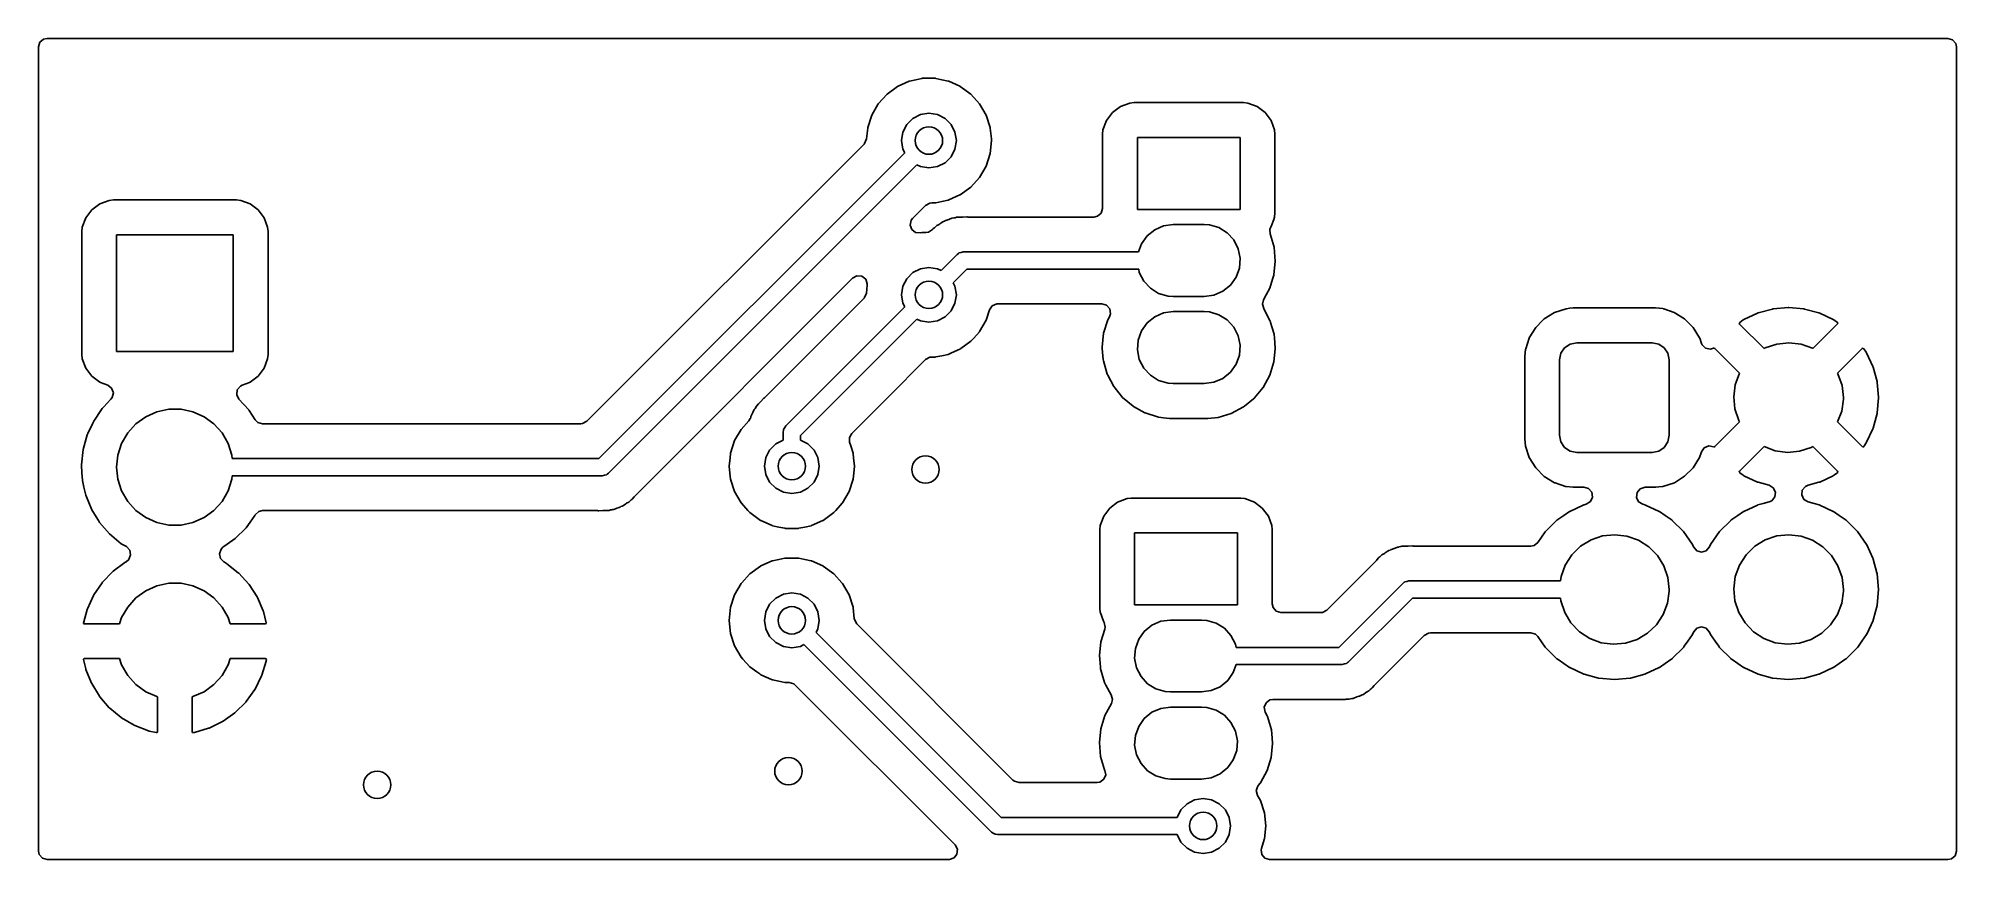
# Model space of a CAD drawing. Extents: x 136.3 to 164.2, y -80.5 to -68.5.
import ezdxf

# ---------------------------------------------------------------- set-up
doc = ezdxf.new("R2010")
doc.units = 0
doc.layers.add('BLACK', color=7, linetype='CONTINUOUS')

msp = doc.modelspace()

# ---------------------------------------------------------------- linework, layer by layer
at = {"layer": 'BLACK', "linetype": 'CONTINUOUS'}
for p, q in [((136.279, -68.5664), (136.332, -68.5199)), ((136.332, -68.5199), (136.385, -68.5085)), ((136.385, -68.5085), (164.115, -68.5085)), ((164.115, -68.5085), (164.184, -68.5285)), ((164.184, -68.5285), (164.23, -68.5822)), ((136.258, -68.6345), (136.279, -68.5664)), ((136.258, -80.3655), (136.258, -68.6345)), ((164.23, -68.5822), (164.242, -68.6345)), ((164.242, -68.6345), (164.242, -80.3655)), ((149.061, -69.1114), (148.968, -69.1312)), ((149.148, -69.0929), (149.061, -69.1114)), ((149.155, -69.0915), (149.148, -69.0929)), ((149.148, -69.0929), (149.148, -69.0929)), ((149.345, -69.0915), (149.155, -69.0915)), ((149.352, -69.0929), (149.345, -69.0915)), ((149.439, -69.1114), (149.352, -69.0929)), ((149.352, -69.0929), (149.352, -69.0929)), ((149.532, -69.1312), (149.439, -69.1114)), ((148.639, -69.3211), (148.511, -69.4631)), ((148.793, -69.2089), (148.639, -69.3211)), ((148.799, -69.2062), (148.793, -69.2089)), ((148.962, -69.1339), (148.799, -69.2062)), ((148.799, -69.2062), (148.799, -69.2062)), ((148.968, -69.1312), (148.962, -69.1339)), ((148.962, -69.1339), (148.962, -69.1339)), ((149.538, -69.1339), (149.532, -69.1312)), ((149.701, -69.2062), (149.538, -69.1339)), ((149.538, -69.1339), (149.538, -69.1339)), ((149.707, -69.2089), (149.701, -69.2062)), ((149.701, -69.2062), (149.701, -69.2062)), ((149.861, -69.3211), (149.707, -69.2089)), ((149.989, -69.4631), (149.861, -69.3211)), ((148.415, -69.6284), (148.356, -69.8101)), ((148.511, -69.4631), (148.415, -69.6284)), ((148.926, -69.7649), (149.015, -69.6764)), ((149.015, -69.6764), (149.126, -69.6196)), ((149.126, -69.6196), (149.25, -69.6)), ((149.25, -69.6), (149.374, -69.6196)), ((149.374, -69.6196), (149.485, -69.6764)), ((149.485, -69.6764), (149.574, -69.7649)), ((150.085, -69.6284), (149.989, -69.4631)), ((150.144, -69.8101), (150.085, -69.6284)), ((151.927, -69.5917), (151.839, -69.7083)), ((152.043, -69.5044), (151.927, -69.5917)), ((152.18, -69.4533), (152.043, -69.5044)), ((152.242, -69.4465), (152.18, -69.4533)), ((153.838, -69.4465), (152.242, -69.4465)), ((153.9, -69.4533), (153.838, -69.4465)), ((154.037, -69.5044), (153.9, -69.4533)), ((154.153, -69.5917), (154.037, -69.5044)), ((154.241, -69.7083), (154.153, -69.5917)), ((148.356, -69.8166), (148.339, -69.9753)), ((148.356, -69.8101), (148.356, -69.8166)), ((148.356, -69.8166), (148.356, -69.8166)), ((148.85, -70), (148.87, -69.8764)), ((148.87, -69.8764), (148.926, -69.7649)), ((149.574, -69.7649), (149.63, -69.8764)), ((149.63, -69.8764), (149.65, -70)), ((150.144, -69.8166), (150.144, -69.8101)), ((150.161, -69.9753), (150.144, -69.8166)), ((150.144, -69.8166), (150.144, -69.8166)), ((151.788, -69.8447), (151.781, -69.9069)), ((151.781, -69.9069), (151.781, -70.9905)), ((151.839, -69.7083), (151.788, -69.8447)), ((152.29, -71.005), (152.29, -69.955)), ((152.29, -69.955), (153.79, -69.955)), ((153.79, -69.955), (153.79, -71.005)), ((154.292, -69.8447), (154.241, -69.7083)), ((154.298, -69.9069), (154.292, -69.8447)), ((154.298, -71.0531), (154.298, -69.9069)), ((148.303, -70.0512), (144.26, -74.0946)), ((144.433, -74.64), (148.897, -70.1766)), ((148.312, -70.0409), (148.303, -70.0512)), ((148.339, -69.9753), (148.312, -70.0409)), ((148.87, -70.1236), (148.85, -70)), ((148.897, -70.1766), (148.87, -70.1236)), ((149.574, -70.2351), (149.485, -70.3236)), ((149.63, -70.1236), (149.574, -70.2351)), ((149.65, -70), (149.63, -70.1236)), ((150.085, -70.3716), (150.144, -70.1899)), ((150.144, -70.1899), (150.164, -70)), ((150.164, -70), (150.161, -69.9753)), ((149.073, -70.3534), (144.573, -74.8534)), ((149.126, -70.3804), (149.073, -70.3534)), ((149.25, -70.4), (149.126, -70.3804)), ((149.374, -70.3804), (149.25, -70.4)), ((149.485, -70.3236), (149.374, -70.3804)), ((149.989, -70.5369), (150.085, -70.3716)), ((149.538, -70.8661), (149.701, -70.7938)), ((149.701, -70.7938), (149.707, -70.7911)), ((149.701, -70.7938), (149.701, -70.7938)), ((149.707, -70.7911), (149.861, -70.6789)), ((149.861, -70.6789), (149.989, -70.5369)), ((137.037, -71.0117), (136.949, -71.1283)), ((137.153, -70.9244), (137.037, -71.0117)), ((137.29, -70.8733), (137.153, -70.9244)), ((137.352, -70.8665), (137.29, -70.8733)), ((139.148, -70.8665), (137.352, -70.8665)), ((139.21, -70.8733), (139.148, -70.8665)), ((139.347, -70.9244), (139.21, -70.8733)), ((139.463, -71.0117), (139.347, -70.9244)), ((139.551, -71.1283), (139.463, -71.0117)), ((149.011, -71.1352), (149.2, -70.9454)), ((149.2, -70.9454), (149.263, -70.9114)), ((149.263, -70.9114), (149.29, -70.9085)), ((149.29, -70.9085), (149.345, -70.9085)), ((149.345, -70.9085), (149.352, -70.9071)), ((149.352, -70.9071), (149.439, -70.8886)), ((149.352, -70.9071), (149.352, -70.9071)), ((149.439, -70.8886), (149.532, -70.8688)), ((149.532, -70.8688), (149.538, -70.8661)), ((151.761, -71.0586), (151.708, -71.1051)), ((151.781, -70.9905), (151.761, -71.0586)), ((153.79, -71.005), (152.29, -71.005)), ((154.292, -71.1153), (154.298, -71.0531)), ((136.898, -71.2647), (136.892, -71.3269)), ((136.892, -71.3269), (136.892, -73.1231)), ((136.949, -71.1283), (136.898, -71.2647)), ((139.602, -71.2647), (139.551, -71.1283)), ((139.608, -71.3269), (139.602, -71.2647)), ((139.608, -73.1231), (139.608, -71.3269)), ((148.974, -71.2327), (148.989, -71.1634)), ((148.999, -71.2993), (148.974, -71.2327)), ((148.989, -71.1634), (149.011, -71.1352)), ((149.055, -71.3422), (148.999, -71.2993)), ((149.126, -71.3476), (149.055, -71.3422)), ((149.148, -71.3429), (149.126, -71.3476)), ((149.155, -71.3415), (149.148, -71.3429)), ((149.148, -71.3429), (149.148, -71.3429)), ((149.206, -71.3415), (149.155, -71.3415)), ((149.245, -71.3356), (149.206, -71.3415)), ((149.304, -71.2958), (149.245, -71.3356)), ((149.308, -71.2906), (149.304, -71.2958)), ((149.313, -71.2845), (149.308, -71.2906)), ((149.308, -71.2906), (149.308, -71.2906)), ((149.329, -71.2726), (149.313, -71.2845)), ((149.344, -71.2598), (149.329, -71.2726)), ((149.359, -71.2455), (149.344, -71.2598)), ((149.365, -71.2414), (149.359, -71.2455)), ((149.397, -71.223), (149.365, -71.2414)), ((149.365, -71.2414), (149.365, -71.2414)), ((149.407, -71.2164), (149.397, -71.223)), ((149.436, -71.1951), (149.407, -71.2164)), ((149.442, -71.1904), (149.436, -71.1951)), ((149.436, -71.1951), (149.436, -71.1951)), ((149.461, -71.183), (149.442, -71.1904)), ((149.479, -71.1743), (149.461, -71.183)), ((149.49, -71.168), (149.479, -71.1743)), ((149.496, -71.164), (149.49, -71.168)), ((149.539, -71.1516), (149.496, -71.164)), ((149.55, -71.1478), (149.539, -71.1516)), ((149.584, -71.1344), (149.55, -71.1478)), ((149.591, -71.1315), (149.584, -71.1344)), ((149.584, -71.1344), (149.584, -71.1344)), ((149.611, -71.129), (149.591, -71.1315)), ((149.631, -71.125), (149.611, -71.129)), ((149.642, -71.1215), (149.631, -71.125)), ((149.65, -71.1193), (149.642, -71.1215)), ((149.642, -71.1215), (149.642, -71.1215)), ((149.694, -71.1179), (149.65, -71.1193)), ((149.706, -71.117), (149.694, -71.1179)), ((149.71, -71.1165), (149.706, -71.117)), ((149.738, -71.1165), (149.71, -71.1165)), ((149.742, -71.1164), (149.738, -71.1165)), ((149.802, -71.1145), (149.742, -71.1164)), ((149.81, -71.1143), (149.802, -71.1145)), ((149.802, -71.1145), (149.802, -71.1145)), ((149.818, -71.116), (149.81, -71.1143)), ((149.829, -71.1165), (149.818, -71.116)), ((151.655, -71.1165), (149.829, -71.1165)), ((151.708, -71.1051), (151.655, -71.1165)), ((152.432, -71.3906), (152.543, -71.3009)), ((152.543, -71.3009), (152.674, -71.2443)), ((152.674, -71.2443), (152.815, -71.225)), ((152.815, -71.225), (153.265, -71.225)), ((153.265, -71.225), (153.342, -71.2306)), ((153.342, -71.2306), (153.479, -71.2704)), ((153.479, -71.2704), (153.6, -71.3455)), ((153.6, -71.3455), (153.696, -71.4504)), ((154.222, -71.2953), (154.235, -71.2586)), ((154.229, -71.3607), (154.222, -71.2953)), ((154.235, -71.2586), (154.241, -71.2517)), ((154.241, -71.2517), (154.27, -71.1743)), ((154.27, -71.1743), (154.279, -71.15)), ((154.279, -71.15), (154.292, -71.1153)), ((137.4, -73.075), (137.4, -71.375)), ((137.4, -71.375), (139.1, -71.375)), ((139.1, -71.375), (139.1, -73.075)), ((149.69, -71.6401), (149.72, -71.6337)), ((149.72, -71.6337), (149.75, -71.625)), ((149.75, -71.625), (152.307, -71.625)), ((152.307, -71.625), (152.35, -71.5068)), ((152.35, -71.5068), (152.432, -71.3906)), ((153.696, -71.4504), (153.761, -71.5773)), ((153.761, -71.5773), (153.789, -71.717)), ((154.228, -71.361), (154.229, -71.3607)), ((154.285, -71.5554), (154.228, -71.361)), ((154.303, -71.7572), (154.285, -71.5554)), ((149.015, -71.9264), (149.126, -71.8696)), ((149.126, -71.8696), (149.25, -71.85)), ((149.25, -71.85), (149.374, -71.8696)), ((149.374, -71.8696), (149.427, -71.8966)), ((149.427, -71.8966), (149.662, -71.6616)), ((149.802, -71.875), (149.603, -72.0734)), ((149.662, -71.6616), (149.679, -71.6483)), ((149.679, -71.6483), (149.682, -71.6448)), ((149.682, -71.6448), (149.685, -71.644)), ((149.685, -71.644), (149.69, -71.6401)), ((152.31, -71.875), (149.802, -71.875)), ((152.319, -71.9227), (152.31, -71.875)), ((153.779, -71.8592), (153.73, -71.9932)), ((153.789, -71.717), (153.779, -71.8592)), ((154.282, -71.9588), (154.303, -71.7572)), ((144.958, -75.1876), (148.137, -72.0093)), ((148.137, -72.0093), (148.199, -71.9752)), ((148.199, -71.9752), (148.27, -71.9803)), ((148.27, -71.9803), (148.327, -72.0228)), ((148.327, -72.0228), (148.351, -72.0894)), ((148.351, -72.1115), (148.339, -72.2253)), ((148.351, -72.0894), (148.351, -72.1115)), ((148.85, -72.25), (148.87, -72.1264)), ((148.87, -72.1264), (148.926, -72.0149)), ((148.926, -72.0149), (149.015, -71.9264)), ((149.603, -72.0734), (149.63, -72.1264)), ((149.63, -72.1264), (149.65, -72.25)), ((152.384, -72.0496), (152.319, -71.9227)), ((152.48, -72.1545), (152.384, -72.0496)), ((152.601, -72.2296), (152.48, -72.1545)), ((153.648, -72.1094), (153.537, -72.1991)), ((153.73, -71.9932), (153.648, -72.1094)), ((154.17, -72.25), (154.222, -72.1524)), ((154.222, -72.1524), (154.262, -72.0228)), ((154.262, -72.0228), (154.28, -71.9647)), ((154.28, -71.9647), (154.282, -71.9588)), ((154.28, -71.9647), (154.28, -71.9647)), ((147.162, -74.1616), (148.897, -72.4266)), ((148.303, -72.3012), (147.577, -73.0272)), ((148.312, -72.2909), (148.303, -72.3012)), ((148.339, -72.2253), (148.312, -72.2909)), ((148.87, -72.3736), (148.85, -72.25)), ((148.897, -72.4266), (148.87, -72.3736)), ((149.63, -72.3736), (149.574, -72.4851)), ((149.65, -72.25), (149.63, -72.3736)), ((150.085, -72.6216), (150.134, -72.4706)), ((150.134, -72.4706), (150.174, -72.412)), ((150.174, -72.412), (150.239, -72.3843)), ((150.239, -72.3843), (150.253, -72.3835)), ((150.253, -72.3835), (151.773, -72.3835)), ((151.773, -72.3835), (151.841, -72.4035)), ((151.841, -72.4035), (151.887, -72.4572)), ((151.887, -72.4572), (151.898, -72.5274)), ((152.738, -72.2694), (152.601, -72.2296)), ((152.815, -72.275), (152.738, -72.2694)), ((153.265, -72.275), (152.815, -72.275)), ((153.406, -72.2557), (153.265, -72.275)), ((153.537, -72.1991), (153.406, -72.2557)), ((154.114, -72.3856), (154.129, -72.3246)), ((154.134, -72.4513), (154.114, -72.3856)), ((154.129, -72.3246), (154.17, -72.25)), ((154.134, -72.4514), (154.134, -72.4513)), ((154.166, -72.5123), (154.134, -72.4514)), ((158.544, -72.4525), (158.376, -72.5084)), ((158.6, -72.4466), (158.544, -72.4525)), ((158.646, -72.4418), (158.6, -72.4466)), ((158.649, -72.4415), (158.646, -72.4418)), ((158.646, -72.4418), (158.646, -72.4418)), ((159.255, -72.4415), (158.649, -72.4415)), ((159.851, -72.4415), (159.255, -72.4415)), ((159.955, -72.4522), (159.851, -72.4415)), ((159.962, -72.4544), (159.955, -72.4522)), ((159.969, -72.4568), (159.962, -72.4544)), ((159.962, -72.4544), (159.962, -72.4544)), ((160.123, -72.5079), (159.969, -72.4568)), ((161.557, -72.4584), (161.346, -72.5148)), ((161.567, -72.4565), (161.557, -72.4584)), ((161.785, -72.4375), (161.567, -72.4565)), ((161.795, -72.4375), (161.785, -72.4375)), ((162.013, -72.4565), (161.795, -72.4375)), ((162.023, -72.4584), (162.013, -72.4565)), ((162.234, -72.5148), (162.023, -72.4584)), ((149.073, -72.6034), (147.375, -74.3018)), ((149.126, -72.6304), (149.073, -72.6034)), ((149.25, -72.65), (149.126, -72.6304)), ((149.374, -72.6304), (149.25, -72.65)), ((149.485, -72.5736), (149.374, -72.6304)), ((149.574, -72.4851), (149.485, -72.5736)), ((149.989, -72.7869), (150.085, -72.6216)), ((151.858, -72.6176), (151.798, -72.8112)), ((151.884, -72.5694), (151.858, -72.6176)), ((151.898, -72.5274), (151.884, -72.5694)), ((152.35, -72.7768), (152.432, -72.6606)), ((152.432, -72.6606), (152.543, -72.5709)), ((152.543, -72.5709), (152.674, -72.5143)), ((152.674, -72.5143), (152.815, -72.495)), ((152.815, -72.495), (153.265, -72.495)), ((153.265, -72.495), (153.342, -72.5006)), ((153.342, -72.5006), (153.479, -72.5404)), ((153.479, -72.5404), (153.6, -72.6155)), ((153.6, -72.6155), (153.696, -72.7204)), ((153.696, -72.7204), (153.761, -72.8473)), ((154.224, -72.6235), (154.166, -72.5123)), ((154.228, -72.631), (154.224, -72.6235)), ((154.234, -72.6525), (154.228, -72.631)), ((154.258, -72.7317), (154.234, -72.6525)), ((154.285, -72.8254), (154.258, -72.7317)), ((158.101, -72.7265), (158.008, -72.877)), ((158.201, -72.6255), (158.101, -72.7265)), ((158.22, -72.6066), (158.201, -72.6255)), ((158.226, -72.6014), (158.22, -72.6066)), ((158.376, -72.5084), (158.226, -72.6014)), ((160.273, -72.6006), (160.123, -72.5079)), ((160.336, -72.663), (160.273, -72.6006)), ((160.399, -72.7255), (160.336, -72.663)), ((160.492, -72.8758), (160.399, -72.7255)), ((161.077, -72.6525), (161.069, -72.663)), ((161.069, -72.663), (161.076, -72.6764)), ((161.076, -72.6764), (161.434, -73.0353)), ((161.129, -72.6161), (161.077, -72.6525)), ((161.138, -72.6106), (161.129, -72.6161)), ((161.336, -72.5185), (161.138, -72.6106)), ((161.346, -72.5148), (161.336, -72.5185)), ((162.146, -73.0345), (162.505, -72.6757)), ((162.244, -72.5185), (162.234, -72.5148)), ((162.442, -72.6106), (162.244, -72.5185)), ((162.451, -72.6161), (162.442, -72.6106)), ((162.502, -72.6519), (162.451, -72.6161)), ((162.512, -72.6639), (162.502, -72.6519)), ((162.505, -72.6757), (162.512, -72.6639)), ((147.577, -73.0272), (146.858, -73.7463)), ((149.707, -73.0411), (149.714, -73.0356)), ((149.714, -73.0356), (149.789, -72.9816)), ((149.789, -72.9816), (149.861, -72.9289)), ((149.861, -72.9289), (149.903, -72.8828)), ((149.903, -72.8828), (149.985, -72.7919)), ((149.985, -72.7919), (149.989, -72.7869)), ((149.985, -72.7919), (149.985, -72.7919)), ((151.798, -72.8112), (151.777, -73.0127)), ((151.777, -73.0127), (151.779, -73.0349)), ((151.779, -73.0349), (151.793, -73.1927)), ((152.291, -73.053), (152.301, -72.9108)), ((152.301, -72.9108), (152.35, -72.7768)), ((153.761, -72.8473), (153.789, -72.987)), ((153.789, -72.987), (153.779, -73.1292)), ((154.286, -72.8315), (154.285, -72.8254)), ((154.29, -72.8758), (154.286, -72.8315)), ((154.286, -72.8315), (154.286, -72.8315)), ((154.287, -73.1853), (154.303, -73.0334)), ((154.303, -73.0272), (154.29, -72.8758)), ((154.303, -73.0334), (154.303, -73.0272)), ((154.303, -73.0334), (154.303, -73.0334)), ((157.955, -73.037), (157.952, -73.0448)), ((158.006, -72.884), (157.955, -73.037)), ((158.008, -72.877), (158.006, -72.884)), ((158.006, -72.884), (158.006, -72.884)), ((158.469, -73.1041), (158.523, -73.0231)), ((158.523, -73.0231), (158.604, -72.969)), ((158.604, -72.969), (158.7, -72.95)), ((158.7, -72.95), (159.8, -72.95)), ((159.8, -72.95), (159.896, -72.969)), ((159.896, -72.969), (159.977, -73.0231)), ((159.977, -73.0231), (160.031, -73.1041)), ((160.494, -72.8828), (160.492, -72.8758)), ((160.519, -72.9593), (160.494, -72.8828)), ((160.494, -72.8828), (160.494, -72.8828)), ((160.529, -72.9816), (160.519, -72.9593)), ((160.58, -73.031), (160.529, -72.9816)), ((160.65, -73.045), (160.58, -73.031)), ((160.694, -73.0279), (160.65, -73.045)), ((160.702, -73.0273), (160.694, -73.0279)), ((160.716, -73.0349), (160.702, -73.0273)), ((161.074, -73.3933), (160.716, -73.0349)), ((161.434, -73.0353), (161.449, -73.0261)), ((161.449, -73.0261), (161.618, -72.9687)), ((161.618, -72.9687), (161.796, -72.95)), ((161.796, -72.95), (161.973, -72.9711)), ((161.973, -72.9711), (162.141, -73.031)), ((162.141, -73.031), (162.146, -73.0345)), ((162.864, -73.0356), (162.505, -73.3941)), ((162.877, -73.0286), (162.864, -73.0356)), ((162.887, -73.037), (162.877, -73.0286)), ((162.924, -73.089), (162.887, -73.037)), ((136.892, -73.1231), (136.898, -73.1853)), ((136.898, -73.1853), (136.949, -73.3217)), ((139.1, -73.075), (137.4, -73.075)), ((139.551, -73.3217), (139.602, -73.1853)), ((139.602, -73.1853), (139.608, -73.1231)), ((148.649, -73.747), (149.201, -73.1954)), ((149.201, -73.1954), (149.263, -73.1614)), ((149.263, -73.1614), (149.29, -73.1585)), ((149.29, -73.1585), (149.345, -73.1585)), ((149.345, -73.1585), (149.352, -73.1571)), ((149.352, -73.1571), (149.439, -73.1386)), ((149.352, -73.1571), (149.352, -73.1571)), ((149.439, -73.1386), (149.532, -73.1188)), ((149.532, -73.1188), (149.578, -73.0985)), ((149.578, -73.0985), (149.701, -73.0438)), ((149.701, -73.0438), (149.707, -73.0411)), ((149.701, -73.0438), (149.701, -73.0438)), ((151.793, -73.1927), (151.795, -73.2146)), ((151.795, -73.2146), (151.852, -73.409)), ((152.319, -73.1927), (152.291, -73.053)), ((152.384, -73.3196), (152.319, -73.1927)), ((153.73, -73.2632), (153.648, -73.3794)), ((153.779, -73.1292), (153.73, -73.2632)), ((154.222, -73.4224), (154.282, -73.2288)), ((154.282, -73.2288), (154.287, -73.1853)), ((157.952, -73.0448), (157.941, -73.1492)), ((157.941, -73.1492), (157.942, -74.3508)), ((158.45, -73.1996), (158.469, -73.1041)), ((158.45, -74.3004), (158.45, -73.1996)), ((160.031, -73.1041), (160.05, -73.1996)), ((160.05, -73.1996), (160.05, -74.3004)), ((162.929, -73.0985), (162.924, -73.089)), ((163.021, -73.2959), (162.929, -73.0985)), ((163.025, -73.3062), (163.021, -73.2959)), ((163.082, -73.5167), (163.025, -73.3062)), ((136.949, -73.3217), (137.037, -73.4383)), ((137.037, -73.4383), (137.153, -73.5256)), ((137.153, -73.5256), (137.162, -73.5288)), ((137.162, -73.5288), (137.162, -73.5288)), ((137.162, -73.5288), (137.27, -73.5695)), ((137.27, -73.5695), (137.327, -73.6122)), ((139.16, -73.6371), (139.205, -73.5824)), ((139.205, -73.5824), (139.232, -73.5687)), ((139.232, -73.5687), (139.338, -73.5288)), ((139.338, -73.5288), (139.347, -73.5256)), ((139.347, -73.5256), (139.463, -73.4383)), ((139.463, -73.4383), (139.551, -73.3217)), ((151.852, -73.409), (151.855, -73.4145)), ((151.855, -73.4145), (151.855, -73.4145)), ((151.855, -73.4145), (151.859, -73.4224)), ((151.859, -73.4224), (151.946, -73.5886)), ((151.946, -73.5886), (151.95, -73.5934)), ((151.95, -73.5934), (151.95, -73.5934)), ((151.95, -73.5934), (151.965, -73.6122)), ((152.48, -73.4245), (152.384, -73.3196)), ((152.601, -73.4996), (152.48, -73.4245)), ((152.738, -73.5394), (152.601, -73.4996)), ((152.815, -73.545), (152.738, -73.5394)), ((153.265, -73.545), (152.815, -73.545)), ((153.406, -73.5257), (153.265, -73.545)), ((153.537, -73.4691), (153.406, -73.5257)), ((153.648, -73.3794), (153.537, -73.4691)), ((154.126, -73.6007), (154.222, -73.4224)), ((160.99, -73.7388), (161.012, -73.5619)), ((161.012, -73.5619), (161.073, -73.3943)), ((161.073, -73.3943), (161.074, -73.3933)), ((162.505, -73.3941), (162.511, -73.4043)), ((162.511, -73.4043), (162.57, -73.5728)), ((162.57, -73.5728), (162.59, -73.75)), ((163.084, -73.5275), (163.082, -73.5167)), ((163.103, -73.7445), (163.084, -73.5275)), ((137.317, -73.7746), (137.209, -73.8879)), ((137.337, -73.7481), (137.317, -73.7746)), ((137.327, -73.6122), (137.352, -73.6787)), ((137.352, -73.6787), (137.337, -73.7481)), ((139.152, -73.7076), (139.16, -73.6371)), ((139.183, -73.7715), (139.152, -73.7076)), ((139.327, -73.9295), (139.183, -73.7715)), ((146.733, -73.8747), (146.73, -73.8816)), ((146.764, -73.8424), (146.733, -73.8747)), ((146.771, -73.8334), (146.764, -73.8424)), ((146.774, -73.8302), (146.771, -73.8334)), ((146.794, -73.8105), (146.774, -73.8302)), ((146.796, -73.8077), (146.794, -73.8105)), ((146.838, -73.7638), (146.796, -73.8077)), ((146.843, -73.758), (146.838, -73.7638)), ((146.849, -73.7539), (146.843, -73.758)), ((146.858, -73.7463), (146.849, -73.7539)), ((148.123, -74.2732), (148.649, -73.747)), ((151.965, -73.6122), (152.073, -73.7466)), ((152.073, -73.7466), (152.228, -73.8769)), ((152.228, -73.8769), (152.234, -73.8798)), ((153.84, -73.885), (153.852, -73.8747)), ((153.852, -73.8747), (153.983, -73.7681)), ((153.983, -73.7681), (153.997, -73.7569)), ((153.997, -73.7569), (154.001, -73.7521)), ((154.001, -73.7521), (154.122, -73.6055)), ((154.122, -73.6055), (154.126, -73.6007)), ((154.122, -73.6055), (154.122, -73.6055)), ((161.007, -73.9163), (160.99, -73.7388)), ((162.59, -73.7723), (162.565, -73.949)), ((162.59, -73.75), (162.59, -73.7723)), ((163.084, -73.9725), (163.103, -73.7555)), ((163.103, -73.7555), (163.103, -73.7445)), ((137.051, -74.122), (136.98, -74.2732)), ((137.065, -74.0917), (137.051, -74.122)), ((137.178, -73.925), (137.065, -74.0917)), ((137.188, -73.9114), (137.178, -73.925)), ((137.191, -73.9071), (137.188, -73.9114)), ((137.188, -73.9114), (137.188, -73.9114)), ((137.209, -73.8879), (137.191, -73.9071)), ((137.562, -74.2654), (137.681, -74.1333)), ((137.681, -74.1333), (137.825, -74.0289)), ((137.825, -74.0289), (137.987, -73.9566)), ((137.987, -73.9566), (138.161, -73.9197)), ((138.161, -73.9197), (138.339, -73.9197)), ((138.339, -73.9197), (138.513, -73.9566)), ((138.513, -73.9566), (138.675, -74.0289)), ((138.675, -74.0289), (138.819, -74.1333)), ((138.819, -74.1333), (138.938, -74.2654)), ((139.33, -73.9333), (139.327, -73.9295)), ((139.333, -73.9376), (139.33, -73.9333)), ((139.421, -74.0739), (139.333, -73.9376)), ((139.333, -73.9376), (139.333, -73.9376)), ((139.459, -74.1115), (139.421, -74.0739)), ((139.527, -74.1315), (139.459, -74.1115)), ((144.17, -74.1315), (139.527, -74.1315)), ((144.197, -74.1286), (144.17, -74.1315)), ((144.26, -74.0946), (144.197, -74.1286)), ((146.622, -74.0899), (146.511, -74.2131)), ((146.644, -74.0557), (146.622, -74.0899)), ((146.645, -74.0533), (146.644, -74.0557)), ((146.651, -74.0346), (146.645, -74.0533)), ((146.654, -74.0226), (146.651, -74.0346)), ((146.656, -74.0149), (146.654, -74.0226)), ((146.654, -74.0226), (146.654, -74.0226)), ((146.678, -73.9762), (146.656, -74.0149)), ((146.683, -73.9655), (146.678, -73.9762)), ((146.697, -73.9322), (146.683, -73.9655)), ((146.7, -73.925), (146.697, -73.9322)), ((146.697, -73.9322), (146.697, -73.9322)), ((146.713, -73.909), (146.7, -73.925)), ((146.724, -73.8924), (146.713, -73.909)), ((146.73, -73.8816), (146.724, -73.8924)), ((146.73, -73.8816), (146.73, -73.8816)), ((152.234, -73.8798), (152.234, -73.8798)), ((152.234, -73.8798), (152.399, -73.971)), ((152.399, -73.971), (152.406, -73.9745)), ((152.406, -73.9745), (152.599, -74.0358)), ((152.599, -74.0358), (152.605, -74.0365)), ((152.605, -74.0365), (152.605, -74.0365)), ((152.605, -74.0365), (152.674, -74.0442)), ((152.674, -74.0442), (152.757, -74.0535)), ((152.757, -74.0535), (153.316, -74.0535)), ((153.316, -74.0535), (153.467, -74.0387)), ((153.467, -74.0387), (153.661, -73.9801)), ((153.661, -73.9801), (153.84, -73.885)), ((160.716, -74.4644), (161.076, -74.1051)), ((161.064, -74.0856), (161.007, -73.9163)), ((161.076, -74.1051), (161.064, -74.0856)), ((162.565, -73.949), (162.505, -74.106)), ((162.505, -74.106), (162.864, -74.4651)), ((163.025, -74.1938), (163.082, -73.9833)), ((163.082, -73.9833), (163.084, -73.9725)), ((136.971, -74.2943), (136.911, -74.5096)), ((136.98, -74.2732), (136.971, -74.2943)), ((137.419, -74.5883), (137.473, -74.4193)), ((137.473, -74.4193), (137.562, -74.2654)), ((138.938, -74.2654), (139.027, -74.4193)), ((139.027, -74.4193), (139.081, -74.5883)), ((146.415, -74.3784), (146.356, -74.5601)), ((146.511, -74.2131), (146.415, -74.3784)), ((146.926, -74.5149), (147.015, -74.4264)), ((147.015, -74.4264), (147.125, -74.3703)), ((147.125, -74.25), (147.128, -74.228)), ((147.125, -74.3703), (147.125, -74.25)), ((147.128, -74.2234), (147.129, -74.2209)), ((147.128, -74.228), (147.128, -74.2234)), ((147.129, -74.2209), (147.13, -74.2145)), ((147.13, -74.2145), (147.147, -74.1886)), ((147.147, -74.1886), (147.162, -74.1616)), ((147.375, -74.3018), (147.375, -74.3703)), ((147.375, -74.3703), (147.485, -74.4264)), ((147.485, -74.4264), (147.574, -74.5149)), ((148.09, -74.3303), (148.123, -74.2732)), ((148.092, -74.4013), (148.09, -74.3303)), ((148.11, -74.4561), (148.092, -74.4013)), ((157.942, -74.3508), (157.952, -74.4565)), ((158.469, -74.3959), (158.45, -74.3004)), ((158.523, -74.4769), (158.469, -74.3959)), ((160.031, -74.3959), (159.977, -74.4769)), ((160.05, -74.3004), (160.031, -74.3959)), ((162.888, -74.4622), (162.924, -74.411)), ((162.924, -74.411), (162.929, -74.4015)), ((162.929, -74.4015), (163.021, -74.2041)), ((163.021, -74.2041), (163.025, -74.1938)), ((136.911, -74.5096), (136.887, -74.7317)), ((137.4, -74.765), (137.419, -74.5883)), ((139.081, -74.5883), (139.087, -74.64)), ((139.087, -74.64), (144.433, -74.64)), ((146.349, -74.6292), (146.336, -74.75)), ((146.356, -74.5666), (146.349, -74.6292)), ((146.356, -74.5601), (146.356, -74.5666)), ((146.356, -74.5666), (146.356, -74.5666)), ((146.85, -74.75), (146.87, -74.6264)), ((146.87, -74.6264), (146.926, -74.5149)), ((147.574, -74.5149), (147.63, -74.6264)), ((147.63, -74.6264), (147.65, -74.75)), ((148.144, -74.5601), (148.11, -74.4561)), ((148.144, -74.5666), (148.144, -74.5601)), ((148.151, -74.6292), (148.144, -74.5666)), ((148.144, -74.5666), (148.144, -74.5666)), ((148.164, -74.75), (148.151, -74.6292)), ((157.952, -74.4565), (158.008, -74.6242)), ((158.008, -74.6242), (158.101, -74.7745)), ((158.604, -74.531), (158.523, -74.4769)), ((158.7, -74.55), (158.604, -74.531)), ((159.8, -74.55), (158.7, -74.55)), ((159.896, -74.531), (159.8, -74.55)), ((159.977, -74.4769), (159.896, -74.531)), ((160.399, -74.7735), (160.492, -74.623)), ((160.492, -74.623), (160.515, -74.5538)), ((160.515, -74.5538), (160.519, -74.5417)), ((160.519, -74.5417), (160.56, -74.4833)), ((160.56, -74.4833), (160.625, -74.4561)), ((160.625, -74.4561), (160.695, -74.4686)), ((160.695, -74.4686), (160.701, -74.4725)), ((160.701, -74.4725), (160.716, -74.4644)), ((161.434, -74.4657), (161.075, -74.8243)), ((161.596, -74.5262), (161.434, -74.4657)), ((161.773, -74.5498), (161.596, -74.5262)), ((161.951, -74.5337), (161.773, -74.5498)), ((162.12, -74.4785), (161.951, -74.5337)), ((162.145, -74.464), (162.12, -74.4785)), ((162.504, -74.8236), (162.145, -74.464)), ((162.864, -74.4651), (162.876, -74.4715)), ((162.876, -74.4715), (162.888, -74.4622)), ((136.887, -74.7317), (136.888, -74.7368)), ((136.888, -74.7368), (136.888, -74.7369)), ((136.888, -74.7369), (136.894, -74.8481)), ((136.894, -74.8481), (136.9, -74.9547)), ((136.9, -74.9547), (136.901, -74.9598)), ((136.901, -74.9598), (136.901, -74.9598)), ((136.901, -74.9598), (136.923, -75.0582)), ((137.419, -74.9417), (137.4, -74.765)), ((137.473, -75.1107), (137.419, -74.9417)), ((139.081, -74.9417), (139.027, -75.1107)), ((139.087, -74.89), (139.081, -74.9417)), ((144.485, -74.89), (139.087, -74.89)), ((144.515, -74.8813), (144.485, -74.89)), ((144.545, -74.8749), (144.515, -74.8813)), ((144.55, -74.871), (144.545, -74.8749)), ((144.553, -74.8702), (144.55, -74.871)), ((144.556, -74.8667), (144.553, -74.8702)), ((144.573, -74.8534), (144.556, -74.8667)), ((146.336, -74.75), (146.337, -74.7566)), ((146.337, -74.7566), (146.352, -74.8942)), ((146.352, -74.8942), (146.356, -74.9399)), ((146.356, -74.9399), (146.415, -75.1216)), ((146.87, -74.8736), (146.85, -74.75)), ((146.926, -74.9851), (146.87, -74.8736)), ((147.015, -75.0736), (146.926, -74.9851)), ((147.574, -74.9851), (147.485, -75.0736)), ((147.63, -74.8736), (147.574, -74.9851)), ((147.65, -74.75), (147.63, -74.8736)), ((148.085, -75.1216), (148.144, -74.9399)), ((148.144, -74.9399), (148.148, -74.8942)), ((148.148, -74.8942), (148.163, -74.7566)), ((148.163, -74.7566), (148.164, -74.75)), ((158.101, -74.7745), (158.227, -74.8994)), ((158.227, -74.8994), (158.377, -74.9921)), ((158.377, -74.9921), (158.384, -74.9945)), ((158.384, -74.9945), (158.384, -74.9945)), ((158.384, -74.9945), (158.538, -75.0456)), ((159.956, -75.0475), (160.124, -74.9916)), ((160.124, -74.9916), (160.274, -74.8986)), ((160.274, -74.8986), (160.399, -74.7735)), ((161.075, -74.8243), (161.068, -74.8361)), ((161.068, -74.8361), (161.078, -74.8481)), ((161.078, -74.8481), (161.129, -74.8839)), ((161.129, -74.8839), (161.138, -74.8894)), ((161.138, -74.8894), (161.336, -74.9815)), ((161.336, -74.9815), (161.346, -74.9852)), ((161.346, -74.9852), (161.506, -75.028)), ((162.074, -75.028), (162.234, -74.9852)), ((162.234, -74.9852), (162.244, -74.9815)), ((162.244, -74.9815), (162.442, -74.8894)), ((162.442, -74.8894), (162.451, -74.8839)), ((162.451, -74.8839), (162.503, -74.8475)), ((162.503, -74.8475), (162.511, -74.837)), ((162.511, -74.837), (162.504, -74.8236)), ((136.923, -75.0582), (136.949, -75.1726)), ((136.949, -75.1726), (137.003, -75.3062)), ((137.562, -75.2646), (137.473, -75.1107)), ((137.681, -75.3967), (137.562, -75.2646)), ((138.938, -75.2646), (138.819, -75.3967)), ((139.027, -75.1107), (138.938, -75.2646)), ((144.838, -75.292), (144.87, -75.2736)), ((144.87, -75.2736), (144.876, -75.2695)), ((144.87, -75.2736), (144.87, -75.2736)), ((144.876, -75.2695), (144.891, -75.2552)), ((144.891, -75.2552), (144.906, -75.2424)), ((144.906, -75.2424), (144.916, -75.2351)), ((144.916, -75.2351), (144.922, -75.2305)), ((144.922, -75.2305), (144.95, -75.1964)), ((144.95, -75.1964), (144.958, -75.1876)), ((146.415, -75.1216), (146.511, -75.2869)), ((147.126, -75.1304), (147.015, -75.0736)), ((147.25, -75.15), (147.126, -75.1304)), ((147.374, -75.1304), (147.25, -75.15)), ((147.485, -75.0736), (147.374, -75.1304)), ((147.989, -75.2869), (148.085, -75.1216)), ((152.003, -75.2744), (151.887, -75.3617)), ((152.14, -75.2233), (152.003, -75.2744)), ((152.202, -75.2165), (152.14, -75.2233)), ((153.798, -75.2165), (152.202, -75.2165)), ((153.86, -75.2233), (153.798, -75.2165)), ((153.997, -75.2744), (153.86, -75.2233)), ((154.113, -75.3617), (153.997, -75.2744)), ((158.538, -75.0456), (158.538, -75.0456)), ((158.538, -75.0456), (158.545, -75.0478)), ((158.545, -75.0478), (158.649, -75.0585)), ((158.649, -75.0585), (158.804, -75.0585)), ((158.804, -75.0585), (158.872, -75.0785)), ((158.899, -75.267), (158.836, -75.3062)), ((158.872, -75.0785), (158.918, -75.1322)), ((158.928, -75.2024), (158.899, -75.267)), ((158.918, -75.1322), (158.928, -75.2024)), ((159.572, -75.2054), (159.581, -75.1349)), ((159.603, -75.2693), (159.572, -75.2054)), ((159.581, -75.1349), (159.626, -75.0802)), ((159.664, -75.3062), (159.603, -75.2693)), ((159.626, -75.0802), (159.696, -75.0585)), ((159.696, -75.0585), (159.851, -75.0585)), ((159.851, -75.0585), (159.854, -75.0582)), ((159.854, -75.0582), (159.9, -75.0534)), ((159.854, -75.0582), (159.854, -75.0582)), ((159.9, -75.0534), (159.956, -75.0475)), ((161.506, -75.2714), (161.418, -75.2951)), ((161.506, -75.028), (161.567, -75.065)), ((161.544, -75.2541), (161.506, -75.2714)), ((161.589, -75.1993), (161.544, -75.2541)), ((161.567, -75.065), (161.598, -75.1288)), ((161.598, -75.1288), (161.589, -75.1993)), ((161.982, -75.1706), (161.991, -75.1001)), ((162.013, -75.2345), (161.982, -75.1706)), ((161.991, -75.1001), (162.036, -75.0454)), ((162.074, -75.2714), (162.013, -75.2345)), ((162.036, -75.0454), (162.074, -75.028)), ((162.162, -75.2951), (162.074, -75.2714)), ((137.003, -75.3062), (137.027, -75.3634)), ((137.027, -75.3634), (137.033, -75.3796)), ((137.033, -75.3796), (137.052, -75.4102)), ((137.052, -75.4102), (137.134, -75.5438)), ((137.134, -75.5438), (137.15, -75.5701)), ((137.825, -75.5011), (137.681, -75.3967)), ((137.987, -75.5734), (137.825, -75.5011)), ((138.675, -75.5011), (138.513, -75.5734)), ((138.819, -75.3967), (138.675, -75.5011)), ((139.348, -75.5657), (139.415, -75.4713)), ((139.415, -75.4713), (139.418, -75.4671)), ((139.418, -75.4671), (139.421, -75.4624)), ((139.421, -75.4624), (139.422, -75.4596)), ((139.422, -75.4596), (139.475, -75.4115)), ((139.475, -75.4115), (139.53, -75.3985)), ((139.53, -75.3985), (144.406, -75.3985)), ((144.406, -75.3985), (144.417, -75.399)), ((144.417, -75.399), (144.425, -75.4007)), ((144.425, -75.4007), (144.433, -75.4005)), ((144.433, -75.4005), (144.493, -75.3986)), ((144.433, -75.4005), (144.433, -75.4005)), ((144.493, -75.3986), (144.497, -75.3985)), ((144.497, -75.3985), (144.525, -75.3985)), ((144.525, -75.3985), (144.529, -75.398)), ((144.529, -75.398), (144.541, -75.3971)), ((144.529, -75.398), (144.529, -75.398)), ((144.541, -75.3971), (144.573, -75.396)), ((144.573, -75.396), (144.577, -75.3959)), ((144.577, -75.3959), (144.585, -75.3957)), ((144.585, -75.3957), (144.604, -75.39)), ((144.604, -75.39), (144.624, -75.386)), ((144.624, -75.386), (144.636, -75.3845)), ((144.636, -75.3845), (144.644, -75.3835)), ((144.636, -75.3845), (144.636, -75.3845)), ((144.644, -75.3835), (144.651, -75.3806)), ((144.651, -75.3806), (144.685, -75.3672)), ((144.651, -75.3806), (144.651, -75.3806)), ((144.685, -75.3672), (144.696, -75.3634)), ((144.696, -75.3634), (144.731, -75.3532)), ((144.731, -75.3532), (144.739, -75.351)), ((144.731, -75.3532), (144.731, -75.3532)), ((144.739, -75.351), (144.745, -75.347)), ((144.745, -75.347), (144.756, -75.3407)), ((144.745, -75.347), (144.745, -75.347)), ((144.756, -75.3407), (144.774, -75.332)), ((144.774, -75.332), (144.793, -75.3246)), ((144.793, -75.3246), (144.828, -75.2986)), ((144.828, -75.2986), (144.838, -75.292)), ((146.511, -75.2869), (146.515, -75.2919)), ((146.515, -75.2919), (146.515, -75.2919)), ((146.515, -75.2919), (146.61, -75.3972)), ((146.61, -75.3972), (146.639, -75.4289)), ((146.639, -75.4289), (146.793, -75.5411)), ((146.793, -75.5411), (146.799, -75.5438)), ((146.799, -75.5438), (146.799, -75.5438)), ((146.799, -75.5438), (146.962, -75.6161)), ((147.538, -75.6161), (147.701, -75.5438)), ((147.701, -75.5438), (147.707, -75.5411)), ((147.701, -75.5438), (147.701, -75.5438)), ((147.707, -75.5411), (147.861, -75.4289)), ((147.861, -75.4289), (147.89, -75.3972)), ((147.89, -75.3972), (147.985, -75.2919)), ((147.985, -75.2919), (147.989, -75.2869)), ((147.985, -75.2919), (147.985, -75.2919)), ((151.799, -75.4783), (151.748, -75.6147)), ((151.887, -75.3617), (151.799, -75.4783)), ((154.201, -75.4783), (154.113, -75.3617)), ((154.252, -75.6147), (154.201, -75.4783)), ((158.406, -75.5438), (158.244, -75.7057)), ((158.41, -75.5406), (158.406, -75.5438)), ((158.51, -75.4711), (158.41, -75.5406)), ((158.41, -75.5406), (158.41, -75.5406)), ((158.593, -75.4125), (158.51, -75.4711)), ((158.598, -75.4102), (158.593, -75.4125)), ((158.796, -75.318), (158.598, -75.4102)), ((158.598, -75.4102), (158.598, -75.4102)), ((158.801, -75.3157), (158.796, -75.318)), ((158.796, -75.318), (158.796, -75.318)), ((158.806, -75.3143), (158.801, -75.3157)), ((158.836, -75.3062), (158.806, -75.3143)), ((158.806, -75.3143), (158.806, -75.3143)), ((159.694, -75.3143), (159.664, -75.3062)), ((159.699, -75.3157), (159.694, -75.3143)), ((159.694, -75.3143), (159.694, -75.3143)), ((159.704, -75.318), (159.699, -75.3157)), ((159.902, -75.4102), (159.704, -75.318)), ((159.704, -75.318), (159.704, -75.318)), ((159.907, -75.4125), (159.902, -75.4102)), ((159.902, -75.4102), (159.902, -75.4102)), ((159.99, -75.4711), (159.907, -75.4125)), ((160.09, -75.5406), (159.99, -75.4711)), ((160.094, -75.5438), (160.09, -75.5406)), ((160.09, -75.5406), (160.09, -75.5406)), ((160.256, -75.7057), (160.094, -75.5438)), ((160.946, -75.5438), (160.784, -75.7057)), ((160.95, -75.5406), (160.946, -75.5438)), ((161.05, -75.4711), (160.95, -75.5406)), ((160.95, -75.5406), (160.95, -75.5406)), ((161.133, -75.4125), (161.05, -75.4711)), ((161.138, -75.4102), (161.133, -75.4125)), ((161.336, -75.318), (161.138, -75.4102)), ((161.138, -75.4102), (161.138, -75.4102)), ((161.341, -75.3157), (161.336, -75.318)), ((161.336, -75.318), (161.336, -75.318)), ((161.418, -75.2951), (161.341, -75.3157)), ((162.239, -75.3157), (162.162, -75.2951)), ((162.244, -75.318), (162.239, -75.3157)), ((162.442, -75.4102), (162.244, -75.318)), ((162.244, -75.318), (162.244, -75.318)), ((162.447, -75.4125), (162.442, -75.4102)), ((162.442, -75.4102), (162.442, -75.4102)), ((162.53, -75.4711), (162.447, -75.4125)), ((162.63, -75.5406), (162.53, -75.4711)), ((162.634, -75.5438), (162.63, -75.5406)), ((162.63, -75.5406), (162.63, -75.5406)), ((162.796, -75.7057), (162.634, -75.5438)), ((137.15, -75.5701), (137.296, -75.7389)), ((137.296, -75.7389), (137.468, -75.8816)), ((138.161, -75.6103), (137.987, -75.5734)), ((138.339, -75.6103), (138.161, -75.6103)), ((138.513, -75.5734), (138.339, -75.6103)), ((139.014, -75.8887), (139.13, -75.8062)), ((139.13, -75.8062), (139.288, -75.6485)), ((139.288, -75.6485), (139.348, -75.5657)), ((146.962, -75.6161), (146.968, -75.6188)), ((146.968, -75.6188), (147.061, -75.6386)), ((147.061, -75.6386), (147.148, -75.6571)), ((147.148, -75.6571), (147.148, -75.6571)), ((147.148, -75.6571), (147.155, -75.6585)), ((147.155, -75.6585), (147.345, -75.6585)), ((147.345, -75.6585), (147.352, -75.6571)), ((147.352, -75.6571), (147.439, -75.6386)), ((147.352, -75.6571), (147.352, -75.6571)), ((147.439, -75.6386), (147.532, -75.6188)), ((147.532, -75.6188), (147.538, -75.6161)), ((151.748, -75.6147), (151.742, -75.6769)), ((151.742, -75.6769), (151.742, -76.8231)), ((152.25, -76.775), (152.25, -75.725)), ((152.25, -75.725), (153.75, -75.725)), ((153.75, -75.725), (153.75, -76.775)), ((154.258, -75.6769), (154.252, -75.6147)), ((154.258, -76.7605), (154.258, -75.6769)), ((158.241, -75.7102), (158.134, -75.8628)), ((158.244, -75.7057), (158.241, -75.7102)), ((158.241, -75.7102), (158.241, -75.7102)), ((158.757, -75.9196), (158.909, -75.8261)), ((158.909, -75.8261), (159.078, -75.7687)), ((159.078, -75.7687), (159.256, -75.75)), ((159.256, -75.75), (159.433, -75.7711)), ((159.433, -75.7711), (159.601, -75.831)), ((159.601, -75.831), (159.751, -75.9265)), ((160.388, -75.8933), (160.256, -75.7057)), ((160.784, -75.7057), (160.652, -75.8933)), ((161.297, -75.9196), (161.449, -75.8261)), ((161.449, -75.8261), (161.618, -75.7687)), ((161.618, -75.7687), (161.796, -75.75)), ((161.796, -75.75), (161.973, -75.7711)), ((161.973, -75.7711), (162.141, -75.831)), ((162.141, -75.831), (162.291, -75.9265)), ((162.928, -75.8933), (162.796, -75.7057)), ((137.468, -75.8816), (137.524, -75.9145)), ((137.524, -75.9145), (137.542, -75.9248)), ((137.577, -76.112), (137.537, -76.1453)), ((137.542, -75.9248), (137.591, -75.9764)), ((137.604, -76.0462), (137.577, -76.112)), ((137.591, -75.9764), (137.604, -76.0462)), ((138.898, -76.0272), (138.923, -75.9608)), ((138.913, -76.0967), (138.898, -76.0272)), ((138.963, -76.1471), (138.913, -76.0967)), ((138.923, -75.9608), (138.95, -75.9342)), ((138.95, -75.9342), (139.014, -75.8887)), ((147.061, -76.1114), (146.968, -76.1312)), ((147.148, -76.0929), (147.061, -76.1114)), ((147.155, -76.0915), (147.148, -76.0929)), ((147.148, -76.0929), (147.148, -76.0929)), ((147.345, -76.0915), (147.155, -76.0915)), ((147.352, -76.0929), (147.345, -76.0915)), ((147.439, -76.1114), (147.352, -76.0929)), ((147.352, -76.0929), (147.352, -76.0929)), ((147.532, -76.1312), (147.439, -76.1114)), ((155.813, -76.0845), (155.785, -76.1186)), ((155.829, -76.0726), (155.813, -76.0845)), ((155.844, -76.0598), (155.829, -76.0726)), ((155.859, -76.0455), (155.844, -76.0598)), ((155.878, -76.034), (155.859, -76.0455)), ((155.897, -76.0229), (155.878, -76.034)), ((155.907, -76.0164), (155.897, -76.0229)), ((155.936, -75.9951), (155.907, -76.0164)), ((155.942, -75.9904), (155.936, -75.9951)), ((155.95, -75.9875), (155.942, -75.9904)), ((155.961, -75.983), (155.95, -75.9875)), ((155.95, -75.9875), (155.95, -75.9875)), ((155.979, -75.9743), (155.961, -75.983)), ((155.99, -75.968), (155.979, -75.9743)), ((155.996, -75.964), (155.99, -75.968)), ((155.99, -75.968), (155.99, -75.968)), ((156.039, -75.9516), (155.996, -75.964)), ((156.05, -75.9478), (156.039, -75.9516)), ((156.084, -75.9344), (156.05, -75.9478)), ((156.091, -75.9315), (156.084, -75.9344)), ((156.084, -75.9344), (156.084, -75.9344)), ((156.104, -75.9299), (156.091, -75.9315)), ((156.111, -75.929), (156.104, -75.9299)), ((156.131, -75.925), (156.111, -75.929)), ((156.132, -75.9245), (156.131, -75.925)), ((156.15, -75.9193), (156.132, -75.9245)), ((156.158, -75.9191), (156.15, -75.9193)), ((156.162, -75.9189), (156.158, -75.9191)), ((156.194, -75.9179), (156.162, -75.9189)), ((156.206, -75.917), (156.194, -75.9179)), ((156.21, -75.9165), (156.206, -75.917)), ((156.206, -75.917), (156.206, -75.917)), ((156.206, -75.917), (156.206, -75.917)), ((156.238, -75.9165), (156.21, -75.9165)), ((156.242, -75.9164), (156.238, -75.9165)), ((156.302, -75.9145), (156.242, -75.9164)), ((156.31, -75.9143), (156.302, -75.9145)), ((156.302, -75.9145), (156.302, -75.9145)), ((156.318, -75.916), (156.31, -75.9143)), ((156.329, -75.9165), (156.318, -75.916)), ((158.031, -75.9165), (156.329, -75.9165)), ((158.078, -75.9071), (158.031, -75.9165)), ((158.134, -75.8628), (158.078, -75.9071)), ((158.533, -76.1943), (158.63, -76.0444)), ((158.63, -76.0444), (158.757, -75.9196)), ((159.751, -75.9265), (159.877, -76.0531)), ((159.877, -76.0531), (159.971, -76.2043)), ((160.39, -75.8982), (160.388, -75.8933)), ((160.406, -75.9325), (160.39, -75.8982)), ((160.39, -75.8982), (160.39, -75.8982)), ((160.451, -75.9847), (160.406, -75.9325)), ((160.519, -76.0052), (160.451, -75.9847)), ((160.587, -75.9857), (160.519, -76.0052)), ((160.634, -75.9325), (160.587, -75.9857)), ((160.65, -75.8982), (160.634, -75.9325)), ((160.652, -75.8933), (160.65, -75.8982)), ((160.65, -75.8982), (160.65, -75.8982)), ((161.073, -76.1943), (161.17, -76.0444)), ((161.17, -76.0444), (161.297, -75.9196)), ((162.291, -75.9265), (162.417, -76.0531)), ((162.417, -76.0531), (162.511, -76.2043)), ((162.93, -75.8982), (162.928, -75.8933)), ((163.021, -76.0929), (162.93, -75.8982)), ((162.93, -75.8982), (162.93, -75.8982)), ((163.024, -76.1008), (163.021, -76.0929)), ((163.026, -76.1061), (163.024, -76.1008)), ((163.079, -76.3052), (163.026, -76.1061)), ((163.026, -76.1061), (163.026, -76.1061)), ((137.342, -76.2897), (137.195, -76.4437)), ((137.349, -76.2829), (137.342, -76.2897)), ((137.52, -76.155), (137.349, -76.2829)), ((137.528, -76.1495), (137.52, -76.155)), ((137.537, -76.1453), (137.528, -76.1495)), ((139, -76.1675), (138.963, -76.1471)), ((139.008, -76.1732), (139, -76.1675)), ((139.175, -76.3052), (139.008, -76.1732)), ((139.183, -76.3122), (139.175, -76.3052)), ((139.326, -76.4698), (139.183, -76.3122)), ((146.634, -76.326), (146.521, -76.4517)), ((146.639, -76.3211), (146.634, -76.326)), ((146.634, -76.326), (146.634, -76.326)), ((146.793, -76.2089), (146.639, -76.3211)), ((146.799, -76.2062), (146.793, -76.2089)), ((146.962, -76.1339), (146.799, -76.2062)), ((146.799, -76.2062), (146.799, -76.2062)), ((146.968, -76.1312), (146.962, -76.1339)), ((146.962, -76.1339), (146.962, -76.1339)), ((147.538, -76.1339), (147.532, -76.1312)), ((147.701, -76.2062), (147.538, -76.1339)), ((147.538, -76.1339), (147.538, -76.1339)), ((147.707, -76.2089), (147.701, -76.2062)), ((147.701, -76.2062), (147.701, -76.2062)), ((147.861, -76.3211), (147.707, -76.2089)), ((147.866, -76.326), (147.861, -76.3211)), ((147.979, -76.4517), (147.866, -76.326)), ((147.866, -76.326), (147.866, -76.326)), ((155.777, -76.1274), (155.054, -76.8496)), ((155.785, -76.1186), (155.777, -76.1274)), ((158.464, -76.425), (158.472, -76.3619)), ((158.472, -76.3619), (158.533, -76.1943)), ((159.971, -76.2043), (160.03, -76.3728)), ((160.03, -76.3728), (160.05, -76.55)), ((160.99, -76.5388), (161.012, -76.3619)), ((161.012, -76.3619), (161.073, -76.1943)), ((162.511, -76.2043), (162.57, -76.3728)), ((162.57, -76.3728), (162.59, -76.55)), ((163.084, -76.3219), (163.079, -76.3052)), ((163.103, -76.55), (163.084, -76.3219)), ((137.063, -76.6366), (136.973, -76.8298)), ((137.068, -76.6276), (137.063, -76.6366)), ((137.188, -76.4517), (137.068, -76.6276)), ((137.195, -76.4437), (137.188, -76.4517)), ((137.562, -76.8054), (137.681, -76.6733)), ((137.681, -76.6733), (137.825, -76.5689)), ((137.825, -76.5689), (137.987, -76.4966)), ((137.987, -76.4966), (138.161, -76.4597)), ((138.161, -76.4597), (138.339, -76.4597)), ((138.339, -76.4597), (138.513, -76.4966)), ((138.513, -76.4966), (138.675, -76.5689)), ((138.675, -76.5689), (138.819, -76.6733)), ((138.819, -76.6733), (138.938, -76.8054)), ((139.332, -76.4779), (139.326, -76.4698)), ((139.448, -76.6567), (139.332, -76.4779)), ((139.453, -76.6658), (139.448, -76.6567)), ((139.538, -76.8611), (139.453, -76.6658)), ((146.415, -76.6284), (146.356, -76.8101)), ((146.511, -76.4631), (146.415, -76.6284)), ((146.521, -76.4517), (146.511, -76.4631)), ((147.015, -76.6764), (147.126, -76.6196)), ((147.126, -76.6196), (147.25, -76.6)), ((147.25, -76.6), (147.374, -76.6196)), ((147.374, -76.6196), (147.485, -76.6764)), ((147.989, -76.4631), (147.979, -76.4517)), ((148.085, -76.6284), (147.989, -76.4631)), ((148.144, -76.8101), (148.085, -76.6284)), ((155.228, -77.395), (156.162, -76.4616)), ((156.302, -76.675), (155.368, -77.6084)), ((156.162, -76.4616), (156.179, -76.4483)), ((156.179, -76.4483), (156.182, -76.4448)), ((156.182, -76.4448), (156.185, -76.444)), ((156.185, -76.444), (156.19, -76.4401)), ((156.19, -76.4401), (156.22, -76.4337)), ((156.22, -76.4337), (156.25, -76.425)), ((156.25, -76.425), (158.464, -76.425)), ((158.463, -76.675), (156.302, -76.675)), ((158.467, -76.7163), (158.463, -76.675)), ((160.05, -76.5723), (160.025, -76.749)), ((160.05, -76.55), (160.05, -76.5723)), ((161.007, -76.7163), (160.99, -76.5388)), ((162.59, -76.5723), (162.565, -76.749)), ((162.59, -76.55), (162.59, -76.5723)), ((163.084, -76.7781), (163.103, -76.55)), ((136.97, -76.8395), (136.914, -77.0392)), ((136.973, -76.8298), (136.97, -76.8395)), ((137.473, -76.9593), (137.562, -76.8054)), ((138.938, -76.8054), (139.027, -76.9593)), ((139.541, -76.8709), (139.538, -76.8611)), ((139.583, -77.0379), (139.541, -76.8709)), ((146.356, -76.8101), (146.336, -77)), ((146.85, -77), (146.87, -76.8764)), ((146.87, -76.8764), (146.926, -76.7649)), ((146.926, -76.7649), (147.015, -76.6764)), ((147.485, -76.6764), (147.574, -76.7649)), ((147.574, -76.7649), (147.63, -76.8764)), ((147.63, -76.8764), (147.65, -77)), ((148.144, -76.8166), (148.144, -76.8101)), ((148.161, -76.9753), (148.144, -76.8166)), ((148.144, -76.8166), (148.144, -76.8166)), ((151.742, -76.8231), (151.748, -76.8853)), ((151.748, -76.8853), (151.751, -76.8927)), ((151.751, -76.8927), (151.796, -77.0133)), ((153.75, -76.775), (152.25, -76.775)), ((154.27, -76.8128), (154.258, -76.7605)), ((154.316, -76.8665), (154.27, -76.8128)), ((154.385, -76.8865), (154.316, -76.8665)), ((154.965, -76.8865), (154.385, -76.8865)), ((154.992, -76.8836), (154.965, -76.8865)), ((155.054, -76.8496), (154.992, -76.8836)), ((158.524, -76.8856), (158.467, -76.7163)), ((158.616, -77.0381), (158.524, -76.8856)), ((159.962, -76.9157), (159.863, -77.0642)), ((160.025, -76.749), (159.962, -76.9157)), ((161.064, -76.8856), (161.007, -76.7163)), ((161.156, -77.0381), (161.064, -76.8856)), ((162.502, -76.9157), (162.403, -77.0642)), ((162.565, -76.749), (162.502, -76.9157)), ((163.024, -76.9992), (163.059, -76.8709)), ((163.059, -76.8709), (163.082, -76.7834)), ((163.082, -76.7834), (163.084, -76.7781)), ((163.082, -76.7834), (163.082, -76.7834)), ((136.914, -77.0392), (136.916, -77.0476)), ((136.916, -77.0476), (136.928, -77.051)), ((136.928, -77.051), (137.444, -77.051)), ((137.444, -77.051), (137.473, -76.9593)), ((139.027, -76.9593), (139.056, -77.051)), ((139.056, -77.051), (139.568, -77.051)), ((139.568, -77.051), (139.582, -77.047)), ((139.582, -77.047), (139.583, -77.0379)), ((146.336, -77), (146.356, -77.1899)), ((146.356, -77.1899), (146.415, -77.3716)), ((146.87, -77.1236), (146.85, -77)), ((146.926, -77.2351), (146.87, -77.1236)), ((147.015, -77.3236), (146.926, -77.2351)), ((147.63, -77.1236), (147.603, -77.1766)), ((147.603, -77.1766), (150.302, -79.875)), ((147.65, -77), (147.63, -77.1236)), ((148.163, -76.9889), (148.161, -76.9753)), ((148.197, -77.0512), (148.163, -76.9889)), ((150.475, -79.3296), (148.197, -77.0512)), ((151.815, -77.1269), (151.758, -77.3112)), ((151.796, -77.0133), (151.796, -77.0133)), ((151.796, -77.0133), (151.799, -77.0217)), ((151.799, -77.0217), (151.805, -77.0289)), ((151.805, -77.0289), (151.805, -77.0291)), ((151.805, -77.0291), (151.82, -77.0985)), ((151.82, -77.0985), (151.815, -77.1269)), ((152.31, -77.2768), (152.392, -77.1606)), ((152.392, -77.1606), (152.503, -77.0709)), ((152.503, -77.0709), (152.634, -77.0143)), ((152.634, -77.0143), (152.775, -76.995)), ((152.775, -76.995), (153.225, -76.995)), ((153.225, -76.995), (153.302, -77.0006)), ((153.302, -77.0006), (153.439, -77.0404)), ((153.439, -77.0404), (153.56, -77.1155)), ((153.56, -77.1155), (153.656, -77.2204)), ((153.656, -77.2204), (153.721, -77.3473)), ((155.753, -77.9426), (156.475, -77.2204)), ((156.475, -77.2204), (156.538, -77.1864)), ((156.538, -77.1864), (156.565, -77.1835)), ((156.565, -77.1835), (158.031, -77.1835)), ((158.031, -77.1835), (158.099, -77.2035)), ((158.099, -77.2035), (158.134, -77.2372)), ((158.74, -77.1664), (158.616, -77.0381)), ((158.889, -77.2641), (158.74, -77.1664)), ((159.734, -77.1872), (159.58, -77.2785)), ((159.863, -77.0642), (159.734, -77.1872)), ((160.319, -77.3053), (160.388, -77.2067)), ((160.388, -77.2067), (160.39, -77.2018)), ((160.39, -77.2018), (160.406, -77.1675)), ((160.39, -77.2018), (160.39, -77.2018)), ((160.406, -77.1675), (160.453, -77.1143)), ((160.453, -77.1143), (160.521, -77.0948)), ((160.521, -77.0948), (160.589, -77.1153)), ((160.589, -77.1153), (160.634, -77.1675)), ((160.634, -77.1675), (160.65, -77.2018)), ((160.65, -77.2018), (160.65, -77.2018)), ((160.65, -77.2018), (160.652, -77.2067)), ((160.652, -77.2067), (160.721, -77.3053)), ((161.28, -77.1664), (161.156, -77.0381)), ((161.429, -77.2641), (161.28, -77.1664)), ((162.274, -77.1872), (162.12, -77.2785)), ((162.403, -77.0642), (162.274, -77.1872)), ((162.859, -77.3053), (162.928, -77.2067)), ((162.928, -77.2067), (162.93, -77.2018)), ((162.93, -77.2018), (163.022, -77.0042)), ((162.93, -77.2018), (162.93, -77.2018)), ((163.022, -77.0042), (163.024, -76.9992)), ((163.022, -77.0042), (163.022, -77.0042)), ((146.415, -77.3716), (146.511, -77.5369)), ((147.126, -77.3804), (147.015, -77.3236)), ((147.25, -77.4), (147.126, -77.3804)), ((147.374, -77.3804), (147.25, -77.4)), ((147.427, -77.3534), (147.374, -77.3804)), ((150.162, -80.0884), (147.427, -77.3534)), ((151.758, -77.3112), (151.737, -77.5127)), ((151.737, -77.5127), (151.741, -77.5649)), ((152.251, -77.553), (152.261, -77.4108)), ((152.261, -77.4108), (152.31, -77.2768)), ((153.721, -77.3473), (153.73, -77.395)), ((153.73, -77.395), (155.228, -77.395)), ((158.134, -77.2372), (158.241, -77.3898)), ((158.241, -77.3898), (158.244, -77.3943)), ((158.244, -77.3943), (158.406, -77.5562)), ((159.056, -77.3262), (158.889, -77.2641)), ((159.233, -77.3498), (159.056, -77.3262)), ((159.411, -77.3337), (159.233, -77.3498)), ((159.58, -77.2785), (159.411, -77.3337)), ((160.094, -77.5562), (160.256, -77.3943)), ((160.256, -77.3943), (160.268, -77.3773)), ((160.268, -77.3773), (160.319, -77.3053)), ((160.721, -77.3053), (160.772, -77.3773)), ((160.772, -77.3773), (160.784, -77.3943)), ((160.784, -77.3943), (160.946, -77.5562)), ((161.596, -77.3262), (161.429, -77.2641)), ((161.773, -77.3498), (161.596, -77.3262)), ((161.951, -77.3337), (161.773, -77.3498)), ((162.12, -77.2785), (161.951, -77.3337)), ((162.634, -77.5562), (162.796, -77.3943)), ((162.796, -77.3943), (162.808, -77.3773)), ((162.808, -77.3773), (162.859, -77.3053)), ((136.92, -77.563), (136.918, -77.573)), ((136.918, -77.573), (136.949, -77.7074)), ((136.933, -77.559), (136.92, -77.563)), ((137.444, -77.559), (136.933, -77.559)), ((136.949, -77.7074), (136.952, -77.7173)), ((136.952, -77.7173), (137.032, -77.9146)), ((137.473, -77.6507), (137.444, -77.559)), ((137.562, -77.8046), (137.473, -77.6507)), ((139.027, -77.6507), (138.938, -77.8046)), ((139.056, -77.559), (139.027, -77.6507)), ((139.569, -77.559), (139.056, -77.559)), ((139.518, -77.8017), (139.58, -77.5979)), ((139.582, -77.5628), (139.569, -77.559)), ((139.58, -77.5979), (139.583, -77.5878)), ((139.584, -77.577), (139.582, -77.5628)), ((139.583, -77.5878), (139.584, -77.577)), ((146.511, -77.5369), (146.515, -77.5419)), ((146.515, -77.5419), (146.515, -77.5419)), ((146.515, -77.5419), (146.536, -77.5649)), ((146.536, -77.5649), (146.639, -77.6789)), ((146.639, -77.6789), (146.738, -77.7509)), ((146.738, -77.7509), (146.781, -77.782)), ((146.781, -77.782), (146.793, -77.7911)), ((146.793, -77.7911), (146.799, -77.7938)), ((146.799, -77.7938), (146.799, -77.7938)), ((146.799, -77.7938), (146.955, -77.863)), ((151.741, -77.5649), (151.752, -77.6827)), ((151.752, -77.6827), (151.755, -77.7146)), ((151.755, -77.7146), (151.757, -77.7205)), ((151.757, -77.7205), (151.757, -77.7205)), ((151.757, -77.7205), (151.777, -77.7911)), ((151.777, -77.7911), (151.812, -77.909)), ((152.279, -77.6927), (152.251, -77.553)), ((152.344, -77.8196), (152.279, -77.6927)), ((153.69, -77.7632), (153.608, -77.8794)), ((153.733, -77.645), (153.69, -77.7632)), ((155.28, -77.645), (153.733, -77.645)), ((155.31, -77.6363), (155.28, -77.645)), ((155.34, -77.6299), (155.31, -77.6363)), ((155.345, -77.626), (155.34, -77.6299)), ((155.348, -77.6252), (155.345, -77.626)), ((155.351, -77.6217), (155.348, -77.6252)), ((155.368, -77.6084), (155.351, -77.6217)), ((158.406, -77.5562), (158.41, -77.5594)), ((158.41, -77.5594), (158.41, -77.5594)), ((158.41, -77.5594), (158.429, -77.5725)), ((158.429, -77.5725), (158.593, -77.6875)), ((158.593, -77.6875), (158.598, -77.6898)), ((158.598, -77.6898), (158.598, -77.6898)), ((158.598, -77.6898), (158.796, -77.782)), ((158.796, -77.782), (158.801, -77.7843)), ((158.801, -77.7843), (158.806, -77.7857)), ((158.806, -77.7857), (158.806, -77.7857)), ((158.806, -77.7857), (159.017, -77.8421)), ((159.483, -77.8421), (159.694, -77.7857)), ((159.694, -77.7857), (159.699, -77.7843)), ((159.694, -77.7857), (159.694, -77.7857)), ((159.699, -77.7843), (159.704, -77.782)), ((159.704, -77.782), (159.902, -77.6898)), ((159.902, -77.6898), (159.907, -77.6875)), ((159.902, -77.6898), (159.902, -77.6898)), ((159.907, -77.6875), (160.071, -77.5725)), ((160.071, -77.5725), (160.09, -77.5594)), ((160.09, -77.5594), (160.094, -77.5562)), ((160.09, -77.5594), (160.09, -77.5594)), ((160.946, -77.5562), (160.95, -77.5594)), ((160.95, -77.5594), (160.95, -77.5594)), ((160.95, -77.5594), (160.969, -77.5725)), ((160.969, -77.5725), (161.133, -77.6875)), ((161.133, -77.6875), (161.138, -77.6898)), ((161.138, -77.6898), (161.138, -77.6898)), ((161.138, -77.6898), (161.336, -77.782)), ((161.336, -77.782), (161.341, -77.7843)), ((161.341, -77.7843), (161.346, -77.7857)), ((161.346, -77.7857), (161.346, -77.7857)), ((161.346, -77.7857), (161.557, -77.8421)), ((162.023, -77.8421), (162.234, -77.7857)), ((162.234, -77.7857), (162.239, -77.7843)), ((162.234, -77.7857), (162.234, -77.7857)), ((162.239, -77.7843), (162.244, -77.782)), ((162.244, -77.782), (162.442, -77.6898)), ((162.442, -77.6898), (162.447, -77.6875)), ((162.442, -77.6898), (162.442, -77.6898)), ((162.447, -77.6875), (162.611, -77.5725)), ((162.611, -77.5725), (162.63, -77.5594)), ((162.63, -77.5594), (162.634, -77.5562)), ((162.63, -77.5594), (162.63, -77.5594)), ((137.032, -77.9146), (137.036, -77.9238)), ((137.036, -77.9238), (137.148, -78.1054)), ((137.681, -77.9367), (137.562, -77.8046)), ((137.825, -78.0411), (137.681, -77.9367)), ((137.987, -78.1134), (137.825, -78.0411)), ((138.675, -78.0411), (138.513, -78.1134)), ((138.819, -77.9367), (138.675, -78.0411)), ((138.938, -77.8046), (138.819, -77.9367)), ((139.291, -78.184), (139.415, -78.011)), ((139.415, -78.011), (139.42, -78.0022)), ((139.42, -78.0022), (139.515, -77.8113)), ((139.515, -77.8113), (139.518, -77.8017)), ((146.955, -77.863), (146.968, -77.8688)), ((146.968, -77.8688), (147.061, -77.8886)), ((147.061, -77.8886), (147.148, -77.9071)), ((147.148, -77.9071), (147.148, -77.9071)), ((147.148, -77.9071), (147.155, -77.9085)), ((147.155, -77.9085), (147.21, -77.9085)), ((147.21, -77.9085), (147.279, -77.9285)), ((147.279, -77.9285), (147.3, -77.9454)), ((147.3, -77.9454), (149.631, -80.2764)), ((151.812, -77.909), (151.815, -77.9145)), ((151.815, -77.9145), (151.815, -77.9145)), ((151.815, -77.9145), (151.832, -77.9468)), ((151.832, -77.9468), (151.906, -78.0885)), ((152.44, -77.9245), (152.344, -77.8196)), ((152.561, -77.9996), (152.44, -77.9245)), ((152.698, -78.0394), (152.561, -77.9996)), ((152.775, -78.045), (152.698, -78.0394)), ((153.225, -78.045), (152.775, -78.045)), ((153.366, -78.0257), (153.225, -78.045)), ((153.497, -77.9691), (153.366, -78.0257)), ((153.608, -77.8794), (153.497, -77.9691)), ((155.588, -78.0796), (155.623, -78.0536)), ((155.623, -78.0536), (155.633, -78.047)), ((155.633, -78.047), (155.665, -78.0286)), ((155.665, -78.0286), (155.671, -78.0245)), ((155.665, -78.0286), (155.665, -78.0286)), ((155.671, -78.0245), (155.686, -78.0102)), ((155.686, -78.0102), (155.701, -77.9974)), ((155.701, -77.9974), (155.711, -77.9901)), ((155.711, -77.9901), (155.717, -77.9855)), ((155.717, -77.9855), (155.745, -77.9514)), ((155.745, -77.9514), (155.753, -77.9426)), ((159.017, -77.8421), (159.017, -77.8421)), ((159.017, -77.8421), (159.022, -77.8435)), ((159.022, -77.8435), (159.25, -77.8635)), ((159.25, -77.8635), (159.478, -77.8435)), ((159.478, -77.8435), (159.483, -77.8421)), ((159.483, -77.8421), (159.483, -77.8421)), ((161.557, -77.8421), (161.557, -77.8421)), ((161.557, -77.8421), (161.562, -77.8435)), ((161.562, -77.8435), (161.79, -77.8635)), ((161.79, -77.8635), (162.018, -77.8435)), ((162.018, -77.8435), (162.023, -77.8421)), ((162.023, -77.8421), (162.023, -77.8421)), ((137.148, -78.1054), (137.154, -78.1137)), ((137.154, -78.1137), (137.293, -78.2747)), ((137.293, -78.2747), (137.301, -78.2819)), ((137.301, -78.2819), (137.464, -78.4179)), ((137.996, -78.1152), (137.987, -78.1134)), ((137.996, -78.6241), (137.996, -78.1152)), ((138.513, -78.1134), (138.504, -78.1152)), ((138.504, -78.1152), (138.504, -78.6235)), ((138.952, -78.4725), (139.125, -78.3488)), ((139.125, -78.3488), (139.133, -78.3421)), ((139.133, -78.3421), (139.284, -78.1918)), ((139.284, -78.1918), (139.291, -78.184)), ((151.911, -78.2154), (151.818, -78.3876)), ((151.906, -78.0885), (151.906, -78.0885)), ((151.906, -78.0885), (151.906, -78.0886)), ((151.906, -78.0886), (151.906, -78.0887)), ((151.906, -78.0887), (151.926, -78.1544)), ((151.926, -78.1544), (151.911, -78.2154)), ((152.392, -78.4306), (152.503, -78.3409)), ((152.503, -78.3409), (152.634, -78.2843)), ((152.634, -78.2843), (152.775, -78.265)), ((152.775, -78.265), (153.225, -78.265)), ((153.225, -78.265), (153.302, -78.2706)), ((153.302, -78.2706), (153.439, -78.3104)), ((153.439, -78.3104), (153.56, -78.3855)), ((154.141, -78.2682), (154.167, -78.2022)), ((154.155, -78.3379), (154.141, -78.2682)), ((154.185, -78.3955), (154.155, -78.3379)), ((154.167, -78.2022), (154.225, -78.1607)), ((154.225, -78.1607), (154.267, -78.1535)), ((154.267, -78.1535), (155.201, -78.1535)), ((155.201, -78.1535), (155.212, -78.154)), ((155.212, -78.154), (155.22, -78.1557)), ((155.22, -78.1557), (155.228, -78.1555)), ((155.228, -78.1555), (155.288, -78.1536)), ((155.228, -78.1555), (155.228, -78.1555)), ((155.288, -78.1536), (155.292, -78.1535)), ((155.292, -78.1535), (155.32, -78.1535)), ((155.32, -78.1535), (155.324, -78.153)), ((155.324, -78.153), (155.336, -78.1521)), ((155.324, -78.153), (155.324, -78.153)), ((155.336, -78.1521), (155.368, -78.151)), ((155.368, -78.151), (155.372, -78.1509)), ((155.372, -78.1509), (155.38, -78.1507)), ((155.38, -78.1507), (155.399, -78.145)), ((155.399, -78.145), (155.419, -78.141)), ((155.419, -78.141), (155.431, -78.1395)), ((155.431, -78.1395), (155.439, -78.1385)), ((155.431, -78.1395), (155.431, -78.1395)), ((155.439, -78.1385), (155.446, -78.1356)), ((155.446, -78.1356), (155.48, -78.1222)), ((155.446, -78.1356), (155.446, -78.1356)), ((155.48, -78.1222), (155.491, -78.1184)), ((155.491, -78.1184), (155.526, -78.1082)), ((155.526, -78.1082), (155.534, -78.106)), ((155.526, -78.1082), (155.526, -78.1082)), ((155.534, -78.106), (155.54, -78.102)), ((155.54, -78.102), (155.551, -78.0957)), ((155.54, -78.102), (155.54, -78.102)), ((155.551, -78.0957), (155.569, -78.087)), ((155.569, -78.087), (155.588, -78.0796)), ((137.464, -78.4179), (137.473, -78.4238)), ((137.473, -78.4238), (137.657, -78.5313)), ((137.657, -78.5313), (137.666, -78.5357)), ((137.666, -78.5357), (137.865, -78.6117)), ((137.865, -78.6117), (137.875, -78.6146)), ((137.875, -78.6146), (137.978, -78.6356)), ((137.978, -78.6356), (137.992, -78.6344)), ((137.992, -78.6344), (137.996, -78.6241)), ((138.504, -78.6235), (138.508, -78.6374)), ((138.538, -78.6364), (138.742, -78.5752)), ((138.742, -78.5752), (138.752, -78.5714)), ((138.752, -78.5714), (138.943, -78.4777)), ((138.943, -78.4777), (138.952, -78.4725)), ((151.757, -78.5873), (151.737, -78.7766)), ((151.758, -78.5812), (151.757, -78.5873)), ((151.757, -78.5873), (151.757, -78.5873)), ((151.818, -78.3876), (151.758, -78.5812)), ((152.261, -78.6808), (152.31, -78.5468)), ((152.31, -78.5468), (152.392, -78.4306)), ((153.56, -78.3855), (153.656, -78.4904)), ((153.656, -78.4904), (153.721, -78.6173)), ((153.721, -78.6173), (153.749, -78.757)), ((154.188, -78.401), (154.185, -78.3955)), ((154.245, -78.5954), (154.188, -78.401)), ((154.246, -78.6015), (154.245, -78.5954)), ((154.256, -78.714), (154.246, -78.6015)), ((154.246, -78.6015), (154.246, -78.6015)), ((138.508, -78.6374), (138.521, -78.6394)), ((138.521, -78.6394), (138.528, -78.6385)), ((138.528, -78.6385), (138.538, -78.6364)), ((151.737, -78.7766), (151.737, -78.7827)), ((151.737, -78.7827), (151.755, -78.9846)), ((152.251, -78.823), (152.261, -78.6808)), ((152.279, -78.9627), (152.251, -78.823)), ((153.739, -78.8992), (153.69, -79.0332)), ((153.749, -78.757), (153.739, -78.8992)), ((154.242, -78.9988), (154.263, -78.7972)), ((154.263, -78.7972), (154.256, -78.714)), ((151.755, -78.9846), (151.812, -79.179)), ((151.812, -79.179), (151.815, -79.1845)), ((151.815, -79.1845), (151.817, -79.1902)), ((151.817, -79.1902), (151.815, -79.1909)), ((151.815, -79.1909), (151.828, -79.2517)), ((152.344, -79.0896), (152.279, -78.9627)), ((152.44, -79.1945), (152.344, -79.0896)), ((152.561, -79.2696), (152.44, -79.1945)), ((153.608, -79.1494), (153.497, -79.2391)), ((153.69, -79.0332), (153.608, -79.1494)), ((154.086, -79.3707), (154.182, -79.1924)), ((154.182, -79.1924), (154.242, -78.9988)), ((150.496, -79.3465), (150.475, -79.3296)), ((150.565, -79.3665), (150.496, -79.3465)), ((151.702, -79.3665), (150.565, -79.3665)), ((151.744, -79.3593), (151.702, -79.3665)), ((151.802, -79.3178), (151.744, -79.3593)), ((151.828, -79.2517), (151.802, -79.3178)), ((152.698, -79.3094), (152.561, -79.2696)), ((152.775, -79.315), (152.698, -79.3094)), ((153.225, -79.315), (152.775, -79.315)), ((153.366, -79.2957), (153.225, -79.315)), ((153.497, -79.2391), (153.366, -79.2957)), ((154.025, -79.4845), (154.048, -79.4174)), ((154.048, -79.4174), (154.053, -79.4102)), ((154.053, -79.4102), (154.082, -79.3755)), ((154.082, -79.3755), (154.086, -79.3707)), ((152.926, -79.7649), (153.015, -79.6764)), ((153.015, -79.6764), (153.126, -79.6196)), ((153.126, -79.6196), (153.25, -79.6)), ((153.25, -79.6), (153.374, -79.6196)), ((153.374, -79.6196), (153.485, -79.6764)), ((153.485, -79.6764), (153.574, -79.7649)), ((154.041, -79.5535), (154.025, -79.4845)), ((154.085, -79.6284), (154.041, -79.5535)), ((154.144, -79.8101), (154.085, -79.6284)), ((150.302, -79.875), (152.87, -79.875)), ((152.87, -79.875), (152.926, -79.7649)), ((153.574, -79.7649), (153.63, -79.8764)), ((153.63, -79.8764), (153.65, -80)), ((153.65, -80), (153.63, -80.1236)), ((154.164, -80), (154.144, -79.8101)), ((154.144, -80.1899), (154.164, -80)), ((149.631, -80.2764), (149.665, -80.3387)), ((150.189, -80.1032), (150.162, -80.0884)), ((150.214, -80.1199), (150.189, -80.1032)), ((150.221, -80.1208), (150.214, -80.1199)), ((150.223, -80.1221), (150.221, -80.1208)), ((150.228, -80.1218), (150.223, -80.1221)), ((150.25, -80.125), (150.228, -80.1218)), ((152.87, -80.125), (150.25, -80.125)), ((152.926, -80.2351), (152.87, -80.125)), ((153.015, -80.3236), (152.926, -80.2351)), ((153.574, -80.2351), (153.485, -80.3236)), ((153.63, -80.1236), (153.574, -80.2351)), ((154.099, -80.3266), (154.142, -80.1962)), ((154.142, -80.1962), (154.144, -80.1899)), ((136.27, -80.4178), (136.258, -80.3655)), ((136.316, -80.4715), (136.27, -80.4178)), ((136.385, -80.4915), (136.316, -80.4715)), ((149.541, -80.4915), (136.385, -80.4915)), ((149.55, -80.4912), (149.541, -80.4915)), ((149.617, -80.4664), (149.55, -80.4912)), ((149.659, -80.4095), (149.617, -80.4664)), ((149.665, -80.3387), (149.659, -80.4095)), ((153.126, -80.3804), (153.015, -80.3236)), ((153.25, -80.4), (153.126, -80.3804)), ((153.374, -80.3804), (153.25, -80.4)), ((153.485, -80.3236), (153.374, -80.3804)), ((154.094, -80.3476), (154.099, -80.3266)), ((154.104, -80.4178), (154.094, -80.3476)), ((154.151, -80.4715), (154.104, -80.4178)), ((154.219, -80.4915), (154.151, -80.4715)), ((164.115, -80.4915), (154.219, -80.4915)), ((164.168, -80.4801), (164.115, -80.4915)), ((164.221, -80.4336), (164.168, -80.4801)), ((164.242, -80.3655), (164.221, -80.4336))]:
    msp.add_line(p, q, dxfattribs=at)
at = {"layer": 'BLACK'}
for centre in [(149.25, -70), (149.25, -72.25), (147.25, -74.75), (149.2, -74.8), (147.25, -77), (147.2, -79.2), (141.2, -79.4), (153.25, -80)]:
    msp.add_circle(centre, 0.2, dxfattribs=at)

doc.saveas('drawing.dxf')
